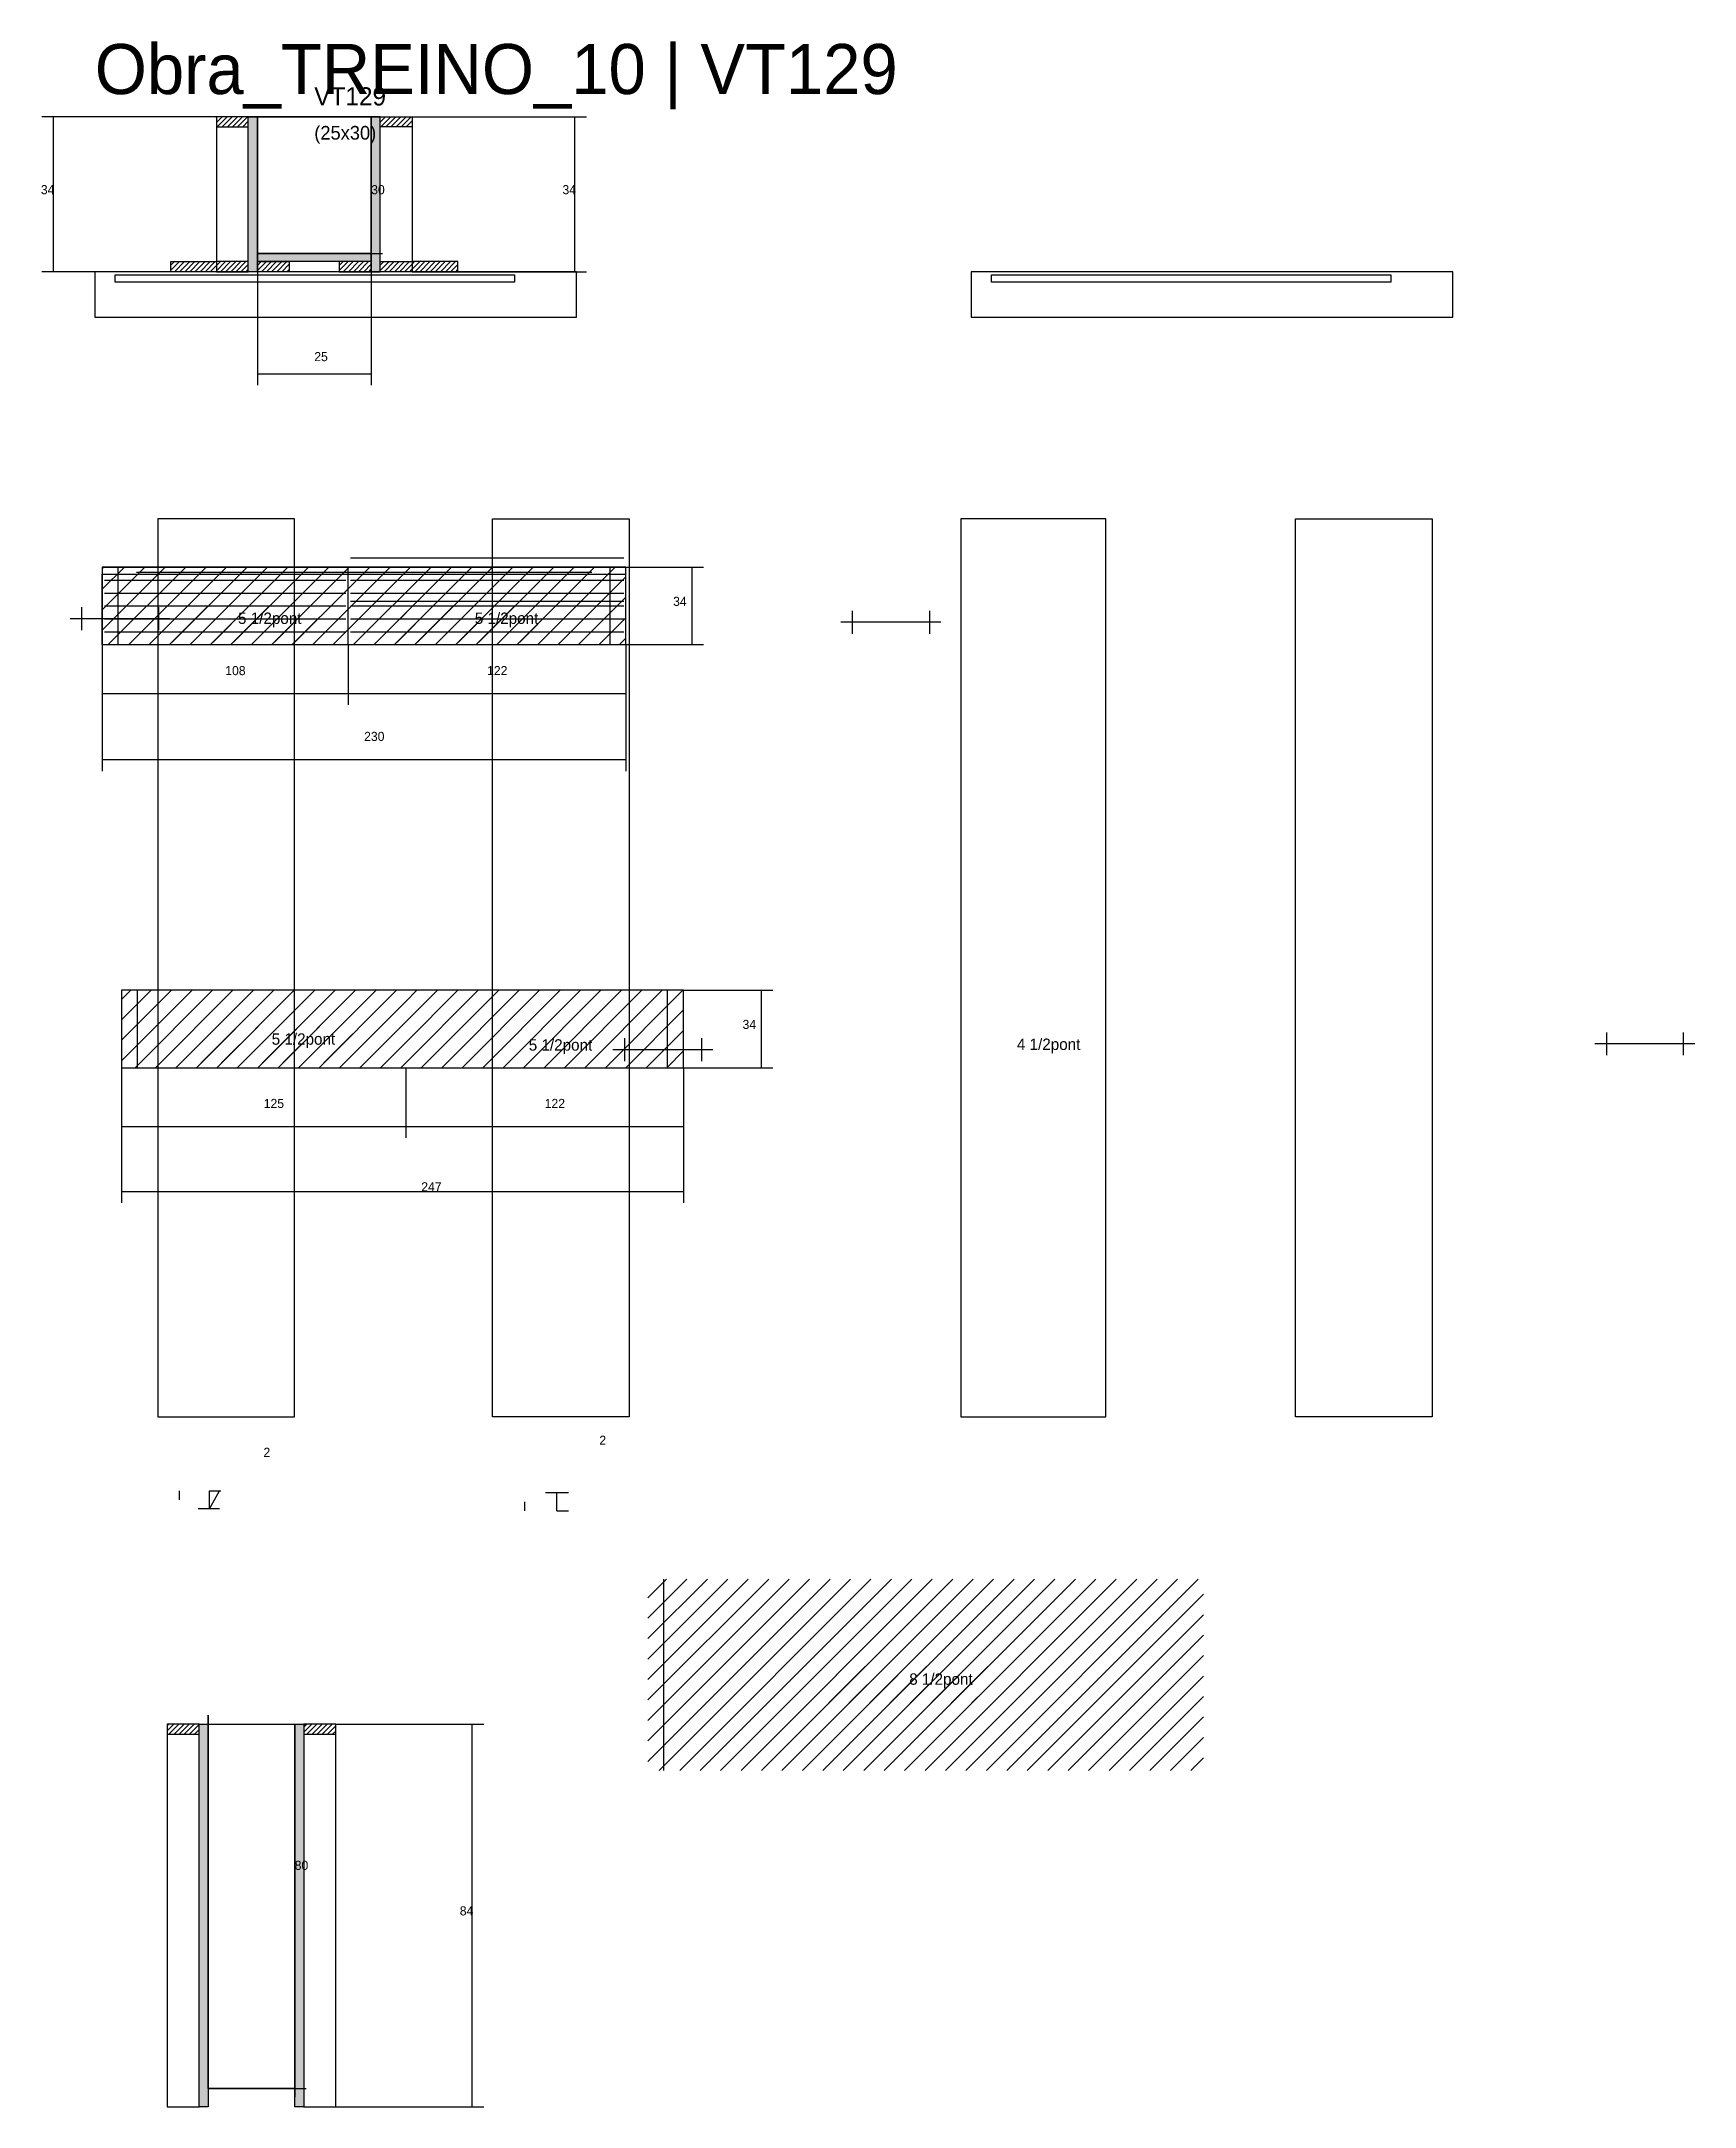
# Model space of a CAD drawing. Header units: metres. Extents: x -41 to 34840, y -36000 to 1848.
# Drawn here: x 29057 to 29783, y -15344 to -14437 of the extents above; entities that cross this region are included whole.
import ezdxf

# ---------------------------------------------------------------- set-up
doc = ezdxf.new("R2010")
doc.units = ezdxf.units.M
for name, color, linetype in [('barrote', 126, 'Continuous'), ('CONCRETO', 251, 'Continuous'), ('COTA', 4, 'Continuous'), ('Cota Seção (2x)', 4, 'Continuous'), ('detalhes', 7, 'Continuous'), ('Hachura', 253, 'Continuous'), ('LABEL_ID', 3, 'Continuous'), ('Madeira', 126, 'Continuous'), ('NOMENCLATURA', 7, 'Continuous'), ('Painéis', 200, 'Continuous'), ('SARR_2.2x7', 40, 'Continuous'), ('SCO-___-LAJ', 4, 'Continuous'), ('Texto Seção', 7, 'Continuous')]:
    doc.layers.add(name, color=color, linetype=linetype)

msp = doc.modelspace()

# ---------------------------------------------------------------- texts
at = {"layer": 'COTA'}
for s, p in [('34', (29056.3, -14504)), ('34', (29285.4, -14504)), ('25', (29176.4, -14577.3)), ('34', (29334, -14684.8)), ('108', (29137.3, -14715.2)), ('122', (29252.3, -14715.2)), ('230', (29198.3, -14744.1)), ('34', (29364.5, -14870.6)), ('125', (29154.2, -14905.3)), ('122', (29277.6, -14905.3)), ('247', (29223.4, -14941.9)), ('2', (29154.1, -15058.5)), ('2', (29301.6, -15053.2)), ('84', (29240.3, -15259.9))]:
    msp.add_text(s, height=4, dxfattribs=at).set_placement(p)
at = {"layer": 'Cota Seção (2x)'}
for s, p in [('30', (29201.4, -14504)), ('80', (29167.8, -15239.9))]:
    msp.add_text(s, height=4, dxfattribs=at).set_placement(p)
at = {"layer": 'LABEL_ID'}
msp.add_text('Obra_TREINO_10 | VT129', height=22, dxfattribs=at).set_placement((29080, -14460))
at = {"layer": 'NOMENCLATURA'}
for s, p in [('5 1/2pont', (29142.9, -14692.7)), ('5 1/2pont', (29246.9, -14692.7)), ('5 1/2pont', (29157.7, -14877.5)), ('5 1/2pont', (29270.6, -14880.1)), ('4 1/2pont', (29485, -14879.8)), ('8 1/2pont', (29437.7, -15158.6))]:
    msp.add_text(s, height=5, dxfattribs=at).set_placement(p)
at = {"layer": 'Texto Seção'}
for s, height, p in [('VT129', 8, (29176.4, -14465)), ('(25x30)', 6, (29176.4, -14480))]:
    msp.add_text(s, height=height, dxfattribs=at).set_placement(p)

# ---------------------------------------------------------------- hatches: boundary and pattern name
at = {"layer": 'Hachura'}
h = msp.add_hatch(dxfattribs=at)
h.set_pattern_fill('ANSI31', scale=0.5)
h.paths.add_polyline_path([(29147.4, -14474.4), (29147.4, -14470), (29147.4, -14470), (29133.4, -14470), (29133.4, -14470), (29133.4, -14474.4), (29133.4, -14474.4), (29147.4, -14474.4)])
h = msp.add_hatch(color=8, dxfattribs=at)
h.dxf.hatch_style = 1
h.paths.add_polyline_path([(29147.4, -14470), (29151.4, -14470), (29151.4, -14470), (29151.4, -14538), (29151.4, -14538), (29147.4, -14538), (29147.4, -14538), (29147.4, -14470)])
h = msp.add_hatch(color=8, dxfattribs=at)
h.dxf.hatch_style = 1
h.paths.add_polyline_path([(29205.4, -14470), (29201.4, -14470), (29201.4, -14470), (29201.4, -14538), (29201.4, -14538), (29205.4, -14538), (29205.4, -14538), (29205.4, -14470)])
h = msp.add_hatch(dxfattribs=at)
h.set_pattern_fill('ANSI31', scale=0.5)
h.paths.add_polyline_path([(29205.4, -14474.4), (29205.4, -14470), (29205.4, -14470), (29219.4, -14470), (29219.4, -14470), (29219.4, -14474.4), (29219.4, -14474.4), (29205.4, -14474.4)])
h = msp.add_hatch(color=8, dxfattribs=at)
h.dxf.hatch_style = 1
h.paths.add_polyline_path([(29151.4, -14533.6), (29151.4, -14530), (29151.4, -14530), (29201.4, -14530), (29201.4, -14530), (29201.4, -14533.6), (29201.4, -14533.6), (29151.4, -14533.6)])
h = msp.add_hatch(dxfattribs=at)
h.set_pattern_fill('ANSI31', scale=0.5)
h.paths.add_polyline_path([(29113.4, -14538), (29113.4, -14533.6), (29113.4, -14533.6), (29133.4, -14533.6), (29133.4, -14533.6), (29133.4, -14538), (29133.4, -14538), (29113.4, -14538)])
h = msp.add_hatch(dxfattribs=at)
h.set_pattern_fill('ANSI31', scale=0.5)
h.paths.add_polyline_path([(29147.4, -14538), (29147.4, -14533.6), (29147.4, -14533.6), (29133.4, -14533.6), (29133.4, -14533.6), (29133.4, -14538), (29133.4, -14538), (29147.4, -14538)])
h = msp.add_hatch(dxfattribs=at)
h.set_pattern_fill('ANSI31', scale=0.5)
h.paths.add_polyline_path([(29151.4, -14538), (29151.4, -14533.6), (29151.4, -14533.6), (29165.4, -14533.6), (29165.4, -14533.6), (29165.4, -14538), (29165.4, -14538), (29151.4, -14538)])
h = msp.add_hatch(dxfattribs=at)
h.set_pattern_fill('ANSI31', scale=0.5)
h.paths.add_polyline_path([(29201.4, -14538), (29201.4, -14533.6), (29201.4, -14533.6), (29187.4, -14533.6), (29187.4, -14533.6), (29187.4, -14538), (29187.4, -14538), (29201.4, -14538)])
h = msp.add_hatch(dxfattribs=at)
h.set_pattern_fill('ANSI31', scale=0.5)
h.paths.add_polyline_path([(29205.4, -14538), (29205.4, -14533.6), (29205.4, -14533.6), (29219.4, -14533.6), (29219.4, -14533.6), (29219.4, -14538), (29219.4, -14538), (29205.4, -14538)])
h = msp.add_hatch(dxfattribs=at)
h.set_pattern_fill('ANSI31', scale=0.5)
h.paths.add_polyline_path([(29239.4, -14538), (29239.4, -14533.6), (29239.4, -14533.6), (29219.4, -14533.6), (29219.4, -14533.6), (29219.4, -14538), (29219.4, -14538), (29239.4, -14538)])
h = msp.add_hatch(dxfattribs=at)
h.set_pattern_fill('ANSI31', scale=2)
h.paths.add_polyline_path([(29191.3, -14701.8), (29191.3, -14667.8), (29083.3, -14667.8), (29083.3, -14701.8)])
h = msp.add_hatch(dxfattribs=at)
h.set_pattern_fill('ANSI31', scale=2)
h.paths.add_polyline_path([(29313.3, -14667.8), (29191.3, -14667.8), (29191.3, -14701.8), (29313.3, -14701.8)])
h = msp.add_hatch(dxfattribs=at)
h.set_pattern_fill('ANSI31', scale=2)
h.paths.add_polyline_path([(29106.6, -14700.7), (29174.2, -14700.7), (29174.2, -14700.7), (29179.7, -14684.8), (29179.7, -14684.8), (29112.1, -14684.8), (29112.1, -14684.8), (29106.6, -14700.7)])
h = msp.add_hatch(dxfattribs=at)
h.set_pattern_fill('ANSI31', scale=2)
h.paths.add_polyline_path([(29210.5, -14700.7), (29278.1, -14700.7), (29278.1, -14700.7), (29283.6, -14684.8), (29283.6, -14684.8), (29216, -14684.8), (29216, -14684.8), (29210.5, -14700.7)])
h = msp.add_hatch(dxfattribs=at)
h.set_pattern_fill('ANSI31', scale=2)
h.paths.add_polyline_path([(29216.6, -14853.6), (29091.8, -14853.6), (29091.8, -14887.6), (29216.6, -14887.6)])
h = msp.add_hatch(dxfattribs=at)
h.set_pattern_fill('ANSI31', scale=2)
h.paths.add_polyline_path([(29338.6, -14853.6), (29216.6, -14853.6), (29216.6, -14887.6), (29338.6, -14887.6)])
h = msp.add_hatch(dxfattribs=at)
h.set_pattern_fill('ANSI31', scale=2)
h.paths.add_polyline_path([(29121.3, -14885.5), (29189, -14885.5), (29189, -14885.5), (29194.5, -14869.5), (29194.5, -14869.5), (29126.8, -14869.5), (29126.8, -14869.5), (29121.3, -14885.5)])
h = msp.add_hatch(dxfattribs=at)
h.set_pattern_fill('ANSI31', scale=2)
h.paths.add_polyline_path([(29566.9, -15196.2), (29566.9, -15112.2), (29322.9, -15112.2), (29322.9, -15196.2)])
h = msp.add_hatch(dxfattribs=at)
h.set_pattern_fill('ANSI31', scale=2)
h.paths.add_polyline_path([(29401.4, -15166.6), (29469, -15166.6), (29469, -15166.6), (29474.5, -15150.6), (29474.5, -15150.6), (29406.9, -15150.6), (29406.9, -15150.6), (29401.4, -15166.6)])
h = msp.add_hatch(dxfattribs=at)
h.set_pattern_fill('ANSI31', scale=0.5)
h.paths.add_polyline_path([(29125.8, -15180.3), (29125.8, -15175.9), (29125.8, -15175.9), (29111.8, -15175.9), (29111.8, -15175.9), (29111.8, -15180.3), (29111.8, -15180.3), (29125.8, -15180.3)])
h = msp.add_hatch(color=8, dxfattribs=at)
h.dxf.hatch_style = 1
h.paths.add_polyline_path([(29125.8, -15175.9), (29129.8, -15175.9), (29129.8, -15175.9), (29129.8, -15343.9), (29129.8, -15343.9), (29125.8, -15343.9), (29125.8, -15343.9), (29125.8, -15175.9)])
h = msp.add_hatch(color=8, dxfattribs=at)
h.dxf.hatch_style = 1
h.paths.add_polyline_path([(29167.8, -15175.9), (29171.8, -15175.9), (29171.8, -15175.9), (29171.8, -15343.9), (29171.8, -15343.9), (29167.8, -15343.9), (29167.8, -15343.9), (29167.8, -15175.9)])
h = msp.add_hatch(dxfattribs=at)
h.set_pattern_fill('ANSI31', scale=0.5)
h.paths.add_polyline_path([(29185.8, -15180.3), (29185.8, -15175.9), (29185.8, -15175.9), (29171.8, -15175.9), (29171.8, -15175.9), (29171.8, -15180.3), (29171.8, -15180.3), (29185.8, -15180.3)])

# ---------------------------------------------------------------- linework, layer by layer
for points in [[(29107.7, -15041), (29167.7, -15041), (29167.7, -14646.6), (29107.7, -14646.6)], [(29314.7, -15041), (29254.7, -15041), (29254.7, -14646.6), (29314.7, -14646.6)], [(29460.4, -15041), (29524.1, -15041), (29524.1, -14646.6), (29460.4, -14646.6)], [(29667.4, -15041), (29607.4, -15041), (29607.4, -14646.6), (29667.4, -14646.6)]]:
    msp.add_lwpolyline(points, close=True)
at = {"layer": 'barrote'}
for points in [[(29080, -14558), (29291.6, -14558), (29291.6, -14538), (29080, -14538)], [(29464.9, -14558), (29676.5, -14558), (29676.5, -14538), (29464.9, -14538)]]:
    msp.add_lwpolyline(points, close=True, dxfattribs=at)
at = {"layer": 'CONCRETO'}
for points in [[(29151.4, -14470), (29151.4, -14470), (29151.4, -14470), (29151.4, -14470), (29201.4, -14470), (29201.4, -14470), (29201.4, -14470), (29201.4, -14530), (29151.4, -14530), (29151.4, -14470)], [(29151.4, -14530), (29201.4, -14530), (29201.4, -14470), (29151.4, -14470)], [(29129.8, -15171.9), (29129.8, -15171.9), (29129.8, -15175.9), (29129.8, -15175.9), (29129.8, -15175.9), (29167.8, -15175.9), (29167.8, -15339.5), (29167.8, -15339.5), (29167.8, -15335.9), (29129.8, -15335.9)]]:
    msp.add_lwpolyline(points, close=True, dxfattribs=at)
at = {"layer": 'COTA'}
for p, q in [((29151.4, -14470), (29056.8, -14470)), ((29061.8, -14538), (29061.8, -14470)), ((29219.4, -14470), (29295.9, -14470)), ((29290.9, -14538), (29290.9, -14470)), ((29113.4, -14538), (29056.8, -14538)), ((29151.4, -14533.6), (29151.4, -14587.8)), ((29201.4, -14533.6), (29201.4, -14587.8)), ((29239.4, -14538), (29295.9, -14538)), ((29151.4, -14582.8), (29201.4, -14582.8)), ((29313.3, -14667.8), (29347.3, -14667.8)), ((29342.3, -14701.8), (29342.3, -14667.8)), ((29083.3, -14701.8), (29083.3, -14757.3)), ((29083.3, -14701.8), (29083.3, -14728.3)), ((29191.3, -14701.8), (29191.3, -14728.3)), ((29191.3, -14701.8), (29191.3, -14728.3)), ((29313.3, -14701.8), (29347.3, -14701.8)), ((29313.3, -14701.8), (29313.3, -14757.3)), ((29313.3, -14701.8), (29313.3, -14728.3)), ((29083.3, -14723.3), (29191.3, -14723.3)), ((29191.3, -14723.3), (29313.3, -14723.3)), ((29083.3, -14752.3), (29313.3, -14752.3)), ((29338.6, -14853.6), (29377.8, -14853.6)), ((29372.8, -14887.6), (29372.8, -14853.6)), ((29091.8, -14887.6), (29091.8, -14946.9)), ((29091.8, -14887.6), (29091.8, -14918.4)), ((29216.6, -14887.6), (29216.6, -14918.4)), ((29216.6, -14887.6), (29216.6, -14918.4)), ((29338.6, -14887.6), (29377.8, -14887.6)), ((29338.6, -14887.6), (29338.6, -14946.9)), ((29338.6, -14887.6), (29338.6, -14918.4)), ((29091.8, -14913.4), (29216.6, -14913.4)), ((29216.6, -14913.4), (29338.6, -14913.4)), ((29091.8, -14941.9), (29338.6, -14941.9)), ((29130.4, -15081.4), (29130.4, -15073.4)), ((29130.4, -15073.4), (29135.4, -15073.4)), ((29277.9, -15074.2), (29288, -15074.2)), ((29283, -15082.2), (29283, -15074.2)), ((29134.8, -15081.4), (29125.4, -15081.4)), ((29283, -15082.2), (29288, -15082.2)), ((29185.8, -15175.9), (29250.8, -15175.9)), ((29245.8, -15343.9), (29245.8, -15175.9)), ((29185.8, -15343.9), (29250.8, -15343.9))]:
    msp.add_line(p, q, dxfattribs=at)
at = {"layer": 'Cota Seção (2x)'}
for p, q in [((29201.4, -14530), (29201.4, -14470)), ((29201.4, -14470), (29206.4, -14470)), ((29201.4, -14530), (29206.4, -14530)), ((29129.8, -15175.9), (29172.8, -15175.9)), ((29167.8, -15335.9), (29167.8, -15175.9)), ((29129.8, -15335.9), (29172.8, -15335.9))]:
    msp.add_line(p, q, dxfattribs=at)
at = {"layer": 'detalhes'}
for p, q in [((29074.2, -14685.4), (29074.2, -14695.4)), ((29108, -14685.4), (29108, -14695.4)), ((29113, -14690.4), (29069.2, -14690.4)), ((29451.6, -14692), (29407.7, -14692)), ((29412.7, -14687), (29412.7, -14697)), ((29446.6, -14687), (29446.6, -14697)), ((29312.6, -14874.7), (29312.6, -14884.7)), ((29346.4, -14874.7), (29346.4, -14884.7)), ((29743.9, -14872.1), (29743.9, -14882.1)), ((29777.7, -14872.1), (29777.7, -14882.1)), ((29351.4, -14879.7), (29307.6, -14879.7)), ((29782.7, -14877.1), (29738.9, -14877.1))]:
    msp.add_line(p, q, dxfattribs=at)
at = {"layer": 'Madeira'}
for points in [[(29147.4, -14474.4), (29147.4, -14470), (29133.4, -14470), (29133.4, -14474.4)], [(29147.4, -14470), (29133.4, -14470), (29133.4, -14538), (29147.4, -14538)], [(29205.4, -14474.4), (29205.4, -14470), (29219.4, -14470), (29219.4, -14474.4)], [(29205.4, -14470), (29219.4, -14470), (29219.4, -14538), (29205.4, -14538)], [(29080, -14558), (29291.6, -14558), (29291.6, -14538), (29080, -14538)], [(29113.4, -14538), (29113.4, -14533.6), (29133.4, -14533.6), (29133.4, -14538)], [(29147.4, -14538), (29147.4, -14533.6), (29133.4, -14533.6), (29133.4, -14538)], [(29151.4, -14538), (29151.4, -14533.6), (29165.4, -14533.6), (29165.4, -14538)], [(29201.4, -14538), (29201.4, -14533.6), (29187.4, -14533.6), (29187.4, -14538)], [(29205.4, -14538), (29205.4, -14533.6), (29219.4, -14533.6), (29219.4, -14538)], [(29239.4, -14538), (29239.4, -14533.6), (29219.4, -14533.6), (29219.4, -14538)], [(29125.8, -15180.3), (29125.8, -15175.9), (29111.8, -15175.9), (29111.8, -15180.3)], [(29125.8, -15175.9), (29111.8, -15175.9), (29111.8, -15343.9), (29125.8, -15343.9)], [(29185.8, -15180.3), (29185.8, -15175.9), (29171.8, -15175.9), (29171.8, -15180.3)], [(29185.8, -15175.9), (29171.8, -15175.9), (29171.8, -15343.9), (29185.8, -15343.9)]]:
    msp.add_lwpolyline(points, close=True, dxfattribs=at)
at = {"layer": 'Painéis'}
for p, q in [((29151.4, -14538), (29151.4, -14470)), ((29201.4, -14538), (29201.4, -14470)), ((29151.4, -14530), (29201.4, -14530)), ((29151.4, -14533.6), (29151.4, -14530)), ((29201.4, -14533.6), (29201.4, -14530)), ((29083.3, -14667.8), (29313.3, -14667.8)), ((29083.3, -14670.8), (29191.3, -14670.8)), ((29083.3, -14701.8), (29083.3, -14670.8)), ((29191.3, -14701.8), (29191.3, -14667.8)), ((29191.3, -14701.8), (29191.3, -14670.8)), ((29191.3, -14670.8), (29313.3, -14670.8)), ((29191.3, -14701.8), (29191.3, -14670.8)), ((29313.3, -14701.8), (29313.3, -14667.8)), ((29313.3, -14701.8), (29313.3, -14670.8)), ((29083.3, -14701.8), (29313.3, -14701.8)), ((29083.3, -14701.8), (29191.3, -14701.8)), ((29191.3, -14701.8), (29313.3, -14701.8))]:
    msp.add_line(p, q, dxfattribs=at)
for points in [[(29147.4, -14470), (29151.4, -14470), (29151.4, -14538), (29147.4, -14538)], [(29205.4, -14470), (29201.4, -14470), (29201.4, -14538), (29205.4, -14538)], [(29151.4, -14533.6), (29151.4, -14530), (29201.4, -14530), (29201.4, -14533.6)], [(29083.3, -14701.8), (29313.3, -14701.8), (29313.3, -14667.8), (29083.3, -14667.8)], [(29091.8, -14887.6), (29338.6, -14887.6), (29338.6, -14853.6), (29091.8, -14853.6)], [(29125.8, -15175.9), (29129.8, -15175.9), (29129.8, -15343.9), (29125.8, -15343.9)], [(29167.8, -15175.9), (29171.8, -15175.9), (29171.8, -15343.9), (29167.8, -15343.9)]]:
    msp.add_lwpolyline(points, close=True, dxfattribs=at)
at = {"layer": 'SARR_2.2x7'}
for p, q in [((29192.3, -14663.62), (29312.3, -14663.62)), ((29084.3, -14673.47), (29190.3, -14673.47)), ((29090.3, -14701.8), (29090.3, -14667.8)), ((29098.3, -14670), (29191.3, -14670)), ((29191.3, -14670), (29298.3, -14670)), ((29192.3, -14673.47), (29312.3, -14673.47)), ((29306.3, -14701.8), (29306.3, -14667.8)), ((29084.3, -14679.13), (29190.3, -14679.13)), ((29084.3, -14684.8), (29190.3, -14684.8)), ((29192.3, -14679.13), (29312.3, -14679.13)), ((29192.3, -14682.71), (29312.3, -14682.71)), ((29192.3, -14684.8), (29312.3, -14684.8)), ((29084.3, -14690.47), (29190.3, -14690.47)), ((29192.3, -14690.47), (29312.3, -14690.47)), ((29084.3, -14696.13), (29190.3, -14696.13)), ((29192.3, -14696.13), (29312.3, -14696.13)), ((29098.8, -14887.6), (29098.8, -14853.6)), ((29331.6, -14887.6), (29331.6, -14853.6)), ((29117.2, -15077.4), (29117.2, -15073.4)), ((29130.4, -15081.4), (29134.8, -15073.4)), ((29268.9, -15082.2), (29268.9, -15078.2)), ((29329.9, -15196.2), (29329.9, -15112.2))]:
    msp.add_line(p, q, dxfattribs=at)
at = {"layer": 'SCO-___-LAJ'}
for points in [[(29089, -14539.4), (29264.3, -14539.4), (29264.3, -14542.6), (29089, -14542.6)], [(29473.9, -14539.4), (29649.2, -14539.4), (29649.2, -14542.6), (29473.9, -14542.6)]]:
    msp.add_lwpolyline(points, close=True, dxfattribs=at)

msp.set_redraw_order([(e.dxf.handle, doc.entitydb.next_handle()) for e in msp.query("TEXT MTEXT ATTDEF DIMENSION ARC_DIMENSION")])  # texts and dimensions are drawn at this point

doc.saveas('drawing.dxf')
